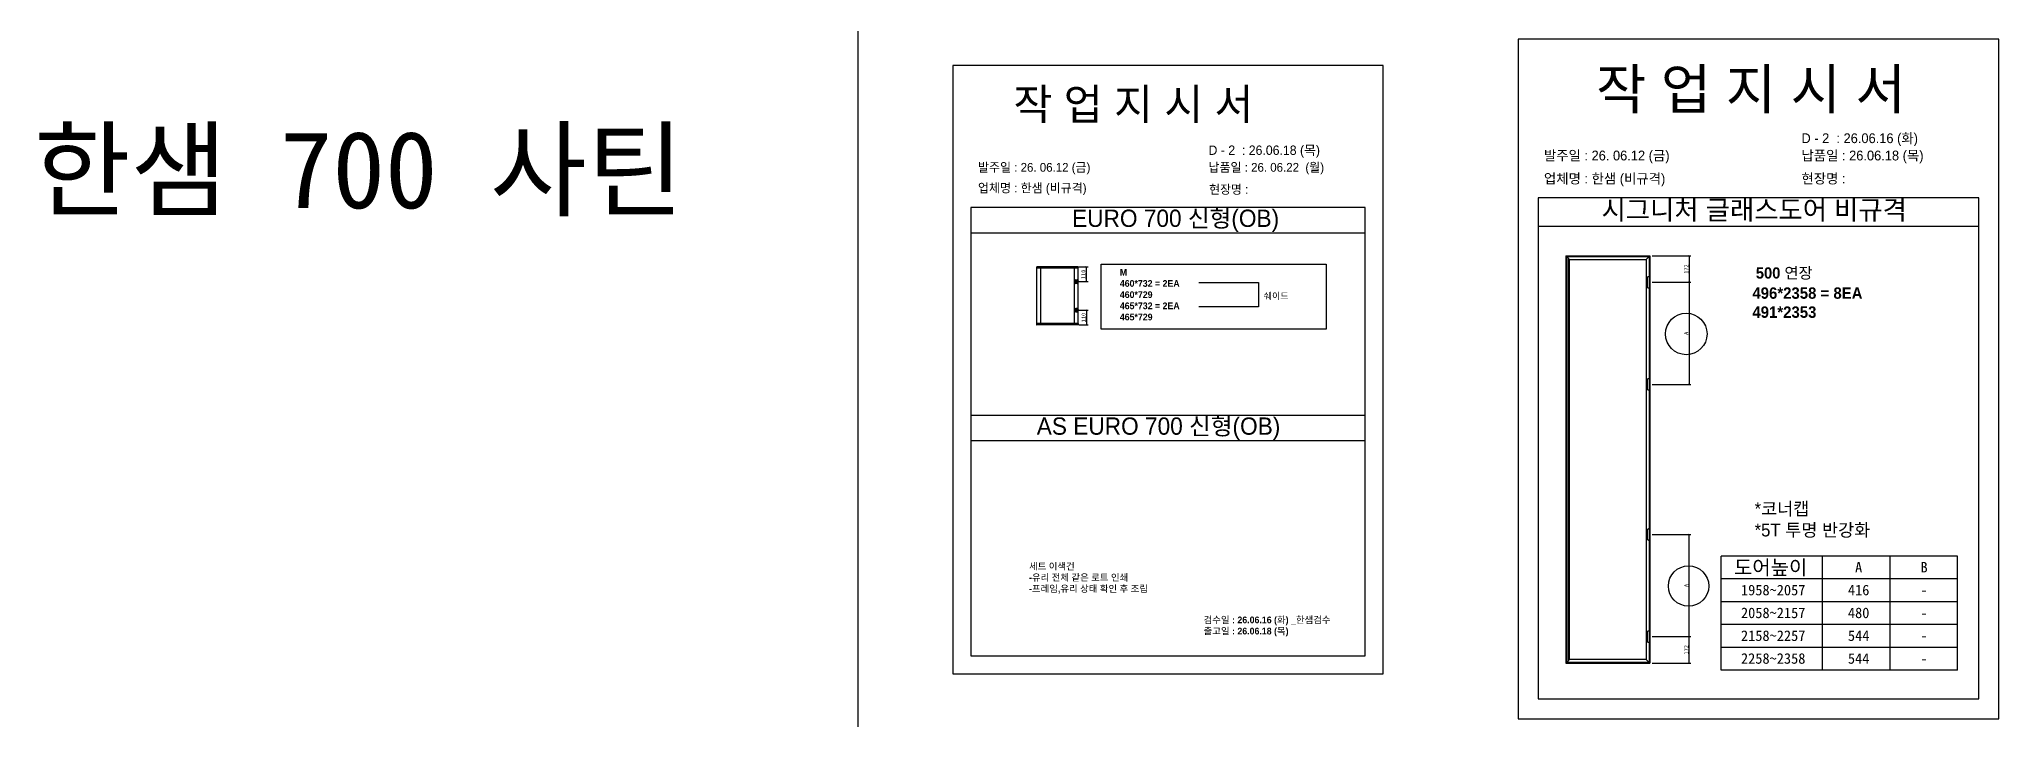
# Model space of a CAD drawing. Header units: millimetres. Extents: x -44117 to 256353, y -2095463 to 65325.
# Drawn here: x 105217 to 117380, y -1014155 to -1009935 of the extents above; entities that cross this region are included whole.
import ezdxf
from ezdxf.enums import TextEntityAlignment as Align

# ---------------------------------------------------------------- set-up
doc = ezdxf.new("R2010")
doc.units = ezdxf.units.MM
doc.header["$LTSCALE"] = 10
doc.layers.add('Layer1', color=7, linetype='Continuous', lineweight=70)
doc.styles.add('MtX_Gulim', font='')
doc.styles.get('MtX_Gulim').set_extended_font_data('Gulim', bold=True)
doc.dimstyles.new('ISO-25', dxfattribs={"dimtxt": 2.5, "dimasz": 2.5, "dimexe": 1, "dimexo": 1, "dimtad": 1, "dimtxsty": 'Standard', "dimblk": 'ARCHTICK', "dimcen": 2.5, "dimadec": 0, "dimazin": 0, "dimtfac": 1, "dimtmove": 0, "dimatfit": 3, "dimfxl": 0, "dimarcsym": 0})

msp = doc.modelspace()

# ---------------------------------------------------------------- texts
at = {"linetype": 'Continuous', "style": 'MtX_Gulim'}
for s, height, p in [('500 연장', 69.753268, (115871.78391, -1011421.08084)), ('도어높이', 90.784463, (115735.94818, -1013260.35769))]:
    msp.add_text(s, height=height, dxfattribs=at).set_placement(p)
for s, height, p in [('A', 65.32167, (116509.97443, -1013246.19653)), ('B', 65.32167, (116916.07734, -1013246.19653)), ('1958~2057', 65.321672, (115979.48502, -1013387.85672)), ('416', 65.321672, (116509.97443, -1013387.85672)), ('-', 65.32167, (116916.07734, -1013387.85672)), ('2058~2157', 65.321672, (115979.48502, -1013529.5169)), ('480', 65.321672, (116509.97443, -1013529.5169)), ('-', 65.32167, (116916.07734, -1013529.5169)), ('2158~2257', 65.321672, (115979.48502, -1013671.17708)), ('544', 65.321672, (116509.97443, -1013671.17708)), ('-', 65.32167, (116916.07734, -1013671.17708)), ('2258~2358', 65.321672, (115979.48502, -1013812.83727)), ('544', 65.321672, (116509.97443, -1013812.83727)), ('-', 65.32167, (116916.07734, -1013812.83727))]:
    msp.add_text(s, height=height).set_placement(p, align=Align.CENTER)
at = {"attachment_point": 1}
for s, width, gutter_width, heights, insert, char_height in [('{\\fGulim|b0|i0|c129|p50;작 업 지 시 서}', 5874.4321472, 22.20239, [-276.81147], (114880.42183, -1010119.66271), 248.6667591), ('{\\fGulim|b0|i0|c129|p50;작 업 지 시 서}', 4553.9528048, 17.21164, [-214.58863], (111263.9403, -1010242.56129), 192.7704086), ('{\\f굴림|b0|i0|c129|p50;한샘} 700 {\\f굴림|b0|i0|c129|p50;사틴}', 5072.1082947, 2395.6482, [-533.35869], (105182.75576, -1010504.83165), 479.1296392), ('{\\f굴림|b0|i0|c129|p50;한샘} 700 {\\f굴림|b0|i0|c129|p50;사틴}', 5072.1082947, 2395.6482, [-533.35869], (105182.75576, -1010504.83165), 479.1296392), ('{\\f굴림|b0|i0|c129|p50;한샘} 700 {\\f굴림|b0|i0|c129|p50;사틴}', 5072.1082947, 2395.6482, [-533.35869], (105182.75576, -1010504.83165), 479.1296392), ('{\\f굴림|b0|i0|c129|p50;한샘} 700 {\\f굴림|b0|i0|c129|p50;사틴}', 5072.1082947, 2395.6482, [-533.35869], (105182.75576, -1010504.83165), 479.1296392), ('{\\f굴림|b0|i0|c129|p50;한샘} 700 {\\f굴림|b0|i0|c129|p50;사틴}', 5072.1082947, 2395.6482, [-533.35869], (105182.75576, -1010504.83165), 479.1296392), ('{\\fGulim|b0|i0|c129|p50;\\C1;D - 2  : 26.06.16 (화)}', 5874.4321472, 22.20239, [62.32696], (116154.91624, -1010519.23644), 60.923356), ('\\pt11;{\\fGulim|b0|i0|c129|p50;발주일 : 26. 06.12 (금)}', 5874.4321472, 22.20239, [61.28591], (114556.38333, -1010626.63494), 60.923356), ('{\\fGulim|b0|i0|c129|p50;납품일 : 26.06.18 (목)}', 5874.4321472, 22.20239, [62.32696], (116154.91624, -1010626.63494), 60.923356), ('\\pt11;{\\fGulim|b0|i0|c129|p50;발주일 : 26. 06.12 (금)}', 5257.1634623, 19.86943, [54.84616], (111043.64264, -1010703.25095), 54.5217024), ('{\\fGulim|b0|i0|c129|p50;납품일 : 26. 06.22  (월)}', 5257.1634623, 19.86943, [55.77782], (112474.20625, -1010703.25095), 54.5217024), ('{\\fGulim|b0|i0|c129|p50;업체명 : 한샘 (비규격)}', 5257.1634623, 19.86943, [57.40323], (111043.64264, -1010831.4583), 54.5217024), ('{\\fGulim|b0|i0|c129|p50;현장명 :  }', 5221.1406308, 19.73328, [60.42093], (112478.01031, -1010840.60184), 54.1481119), ('{\\fGulim|b0|i0|c129|p50;업체명 : 한샘 (비규격)}', 5874.4321472, 22.20239, [64.14322], (114556.38333, -1010769.89573), 60.923356), ('{\\fGulim|b0|i0|c129|p50;현장명 : }', 5874.4321472, 22.20239, [-67.98106], (116154.91624, -1010769.89573), 60.923356), ('{\\fGulim|b0|i0|c129|p50;EURO 700 신형(OB)}', 2538.6306726, 9.59474, [-135.22072], (111627.72838, -1010993.00036), 107.4611207), ('{\\fGulim|b0|i0|c129|p50;시그니처 글래스도어 비규격}', 2836.7034314, 10.72131, [-133.82933], (114914.01931, -1010934.56041), 120.0786444), ('{\\f굴림|b1|i0|c129|p50;M\\P460*732 = 2EA\\P\\C1;460*729\\P\\C256;465*732 = 2EA\\P\\C1;465*729', 12604.7778903, 162.10861, [-321.18458], (111924.07556, -1011361.15947), 41.6850715), ('{\\f굴림|b1|i0|c129|p50;496*2358 = 8EA\\P\\C1;491*2353}', 21443.5858709, 275.78351, [-191.26618], (115850.3409, -1011475.85303), 70.9157606), ('{\\f굴림|b1|i0|c129|p50;쉐이드}', 12072.7918459, 155.2668, [-44.36194], (112817.44562, -1011509.33021), 39.9257485), ('{\\fGulim|b0|i0|c129|p50;\\C1;AS \\C256;EURO 700 신형(OB)}', 2538.6306726, 9.59474, [-135.22072], (111408.49764, -1012283.43772), 107.4611207), ('{\\fGulim|b0|i0|c129|p50;*코너캡\\P*5T 투명 반강화}', 1875.2995193, 7.08769, [-224.47547], (115864.074, -1012810.7), 79.3820819), ('{\\f굴림|b1|i0|c129|p50;세트 이색건\\P-유리 전체 같은 로트 인쇄\\P-프레임,유리 상태 확인 후 조립}', 12604.7778903, 162.10861, [-192.32477], (111360.57696, -1013186.92579), 41.6850715), ('{\\f굴림|b1|i0|c129|p50;검수일 : 26.06.16 (화) _한샘검수\\P출고일 : 26.06.18 (목)}', 12604.7778903, 162.10861, [-126.43369], (112444.46332, -1013519.81127), 41.6850715)]:
    msp.add_mtext_dynamic_manual_height_columns(s, width=width, gutter_width=gutter_width, heights=heights, dxfattribs=dict(at, insert=insert, char_height=char_height))
at = {"color": 1, "insert": (112474.51313, -1010594.86942), "char_height": 58.2865954, "attachment_point": 1}
msp.add_mtext_dynamic_manual_height_columns('{\\fGulim|b0|i0|c129|p50;D - 2  : 26.06.18 (목)}', width=5620.1869425, gutter_width=21.24147, heights=[59.62945], dxfattribs=at)

# ---------------------------------------------------------------- blocks, each defined once
blk = doc.blocks.new('_ArchTick')
at = {"color": 0, "linetype": 'ByBlock', "const_width": 0.15}
blk.add_lwpolyline([(-0.5, -0.5), (0.5, 0.5)], dxfattribs=at)
blk = doc.blocks.new('*D6927')
at = {"color": 0, "lineweight": -2}
for p, q in [((111670, -1011349), (111727, -1011349)), ((111717, -1011440), (111717, -1011349)), ((111670, -1011440), (111727, -1011440))]:
    blk.add_line(p, q, dxfattribs=at)
at = {"layer": 'Defpoints', "color": 0}
for p in [(111655, -1011349), (111717, -1011349), (111655, -1011440)]:
    blk.add_point(p, dxfattribs=at)
at = {"color": 0, "lineweight": -2, "xscale": 10, "yscale": 10, "zscale": 10}
for p, rotation in [((111717, -1011349), 90), ((111717, -1011440), 270)]:
    blk.add_blockref('_ArchTick', p, dxfattribs=dict(at, rotation=rotation))
at = {"color": 0, "insert": (111698, -1011395), "char_height": 25, "attachment_point": 5, "rotation": 90}
blk.add_mtext('110', dxfattribs=at)
blk = doc.blocks.new('*D6928')
at = {"color": 0, "lineweight": -2}
for p, q in [((111670, -1011617), (111728, -1011617)), ((111670, -1011708), (111728, -1011708)), ((111718, -1011617), (111718, -1011708))]:
    blk.add_line(p, q, dxfattribs=at)
at = {"layer": 'Defpoints', "color": 0}
for p in [(111655, -1011617), (111655, -1011708), (111718, -1011708)]:
    blk.add_point(p, dxfattribs=at)
at = {"color": 0, "lineweight": -2, "xscale": 10, "yscale": 10, "zscale": 10}
for p, rotation in [((111718, -1011617), 90), ((111718, -1011708), 270)]:
    blk.add_blockref('_ArchTick', p, dxfattribs=dict(at, rotation=rotation))
at = {"color": 0, "insert": (111699, -1011663), "char_height": 25, "attachment_point": 5, "rotation": 90}
blk.add_mtext('110', dxfattribs=at)
blk = doc.blocks.new('*D6929')
at = {"color": 0, "lineweight": -2}
for p, q in [((115228, -1011444), (115468, -1011444)), ((115458, -1011444), (115458, -1012078)), ((115228, -1012078), (115468, -1012078))]:
    blk.add_line(p, q, dxfattribs=at)
at = {"layer": 'Defpoints', "color": 0}
for p in [(115213, -1011444), (115213, -1012078), (115458, -1012078)]:
    blk.add_point(p, dxfattribs=at)
at = {"color": 0, "lineweight": -2, "xscale": 10, "yscale": 10, "zscale": 10}
for p, rotation in [((115458, -1011444), 90), ((115458, -1012078), 270)]:
    blk.add_blockref('_ArchTick', p, dxfattribs=dict(at, rotation=rotation))
at = {"color": 0, "insert": (115440, -1011761), "char_height": 25, "attachment_point": 5, "rotation": 90}
blk.add_mtext('A', dxfattribs=at)
blk = doc.blocks.new('*D6930')
at = {"color": 0, "lineweight": -2}
for p, q in [((115228, -1011280), (115468, -1011280)), ((115458, -1011280), (115458, -1011444)), ((115228, -1011444), (115468, -1011444))]:
    blk.add_line(p, q, dxfattribs=at)
at = {"layer": 'Defpoints', "color": 0}
for p in [(115213, -1011280), (115213, -1011444), (115458, -1011444)]:
    blk.add_point(p, dxfattribs=at)
at = {"color": 0, "lineweight": -2, "xscale": 10, "yscale": 10, "zscale": 10}
for p, rotation in [((115458, -1011280), 90), ((115458, -1011444), 270)]:
    blk.add_blockref('_ArchTick', p, dxfattribs=dict(at, rotation=rotation))
at = {"color": 0, "insert": (115440, -1011362), "char_height": 25, "attachment_point": 5, "rotation": 90}
blk.add_mtext('172', dxfattribs=at)
blk = doc.blocks.new('*D6931')
at = {"color": 0, "lineweight": -2}
for p, q in [((115228, -1013010), (115468, -1013010)), ((115458, -1013644), (115458, -1013010)), ((115228, -1013644), (115468, -1013644))]:
    blk.add_line(p, q, dxfattribs=at)
at = {"layer": 'Defpoints', "color": 0}
for p in [(115213, -1013010), (115458, -1013010), (115213, -1013644)]:
    blk.add_point(p, dxfattribs=at)
at = {"color": 0, "lineweight": -2, "xscale": 10, "yscale": 10, "zscale": 10}
for p, rotation in [((115458, -1013010), 90), ((115458, -1013644), 270)]:
    blk.add_blockref('_ArchTick', p, dxfattribs=dict(at, rotation=rotation))
at = {"color": 0, "insert": (115440, -1013327), "char_height": 25, "attachment_point": 5, "rotation": 90}
blk.add_mtext('A', dxfattribs=at)
blk = doc.blocks.new('*D6932')
at = {"color": 0, "lineweight": -2}
for p, q in [((115228, -1013644), (115468, -1013644)), ((115458, -1013809), (115458, -1013644)), ((115228, -1013809), (115468, -1013809))]:
    blk.add_line(p, q, dxfattribs=at)
at = {"layer": 'Defpoints', "color": 0}
for p in [(115213, -1013644), (115458, -1013644), (115213, -1013809)]:
    blk.add_point(p, dxfattribs=at)
at = {"color": 0, "lineweight": -2, "xscale": 10, "yscale": 10, "zscale": 10}
for p, rotation in [((115458, -1013644), 90), ((115458, -1013809), 270)]:
    blk.add_blockref('_ArchTick', p, dxfattribs=dict(at, rotation=rotation))
at = {"color": 0, "insert": (115440, -1013726), "char_height": 25, "attachment_point": 5, "rotation": 90}
blk.add_mtext('172', dxfattribs=at)

# ---------------------------------------------------------------- dimensions: what is measured, and where the dimension line sits
for base, p1, p2, text, override, picture, middle in [((111717.23537, -1011349.25263), (111654.8149, -1011440.28733), (111654.8149, -1011349.25263), '110', {"dimscale": 10, "dimasz": 1, "dimexo": 1.5, "dimtxsty": 'Standard'}, '*D6927', (111698.48537, -1011394.76998)), ((115458.4449, -1011444.39043), (115213.0842, -1011280.10258), (115213.0842, -1011444.39043), '172', {"dimscale": 10, "dimasz": 1, "dimexo": 1.5}, '*D6930', (115439.6949, -1011362.24651)), ((115458.4449, -1012078.23859), (115213.0842, -1011444.39043), (115213.0842, -1012078.23859), 'A', {"dimscale": 10, "dimasz": 1, "dimexo": 1.5, "dimtxsty": 'Standard'}, '*D6929', (115439.6949, -1011761.31451)), ((111718.23373, -1011707.7511), (111654.8149, -1011617.28608), (111654.8149, -1011707.7511), '110', {"dimscale": 10, "dimasz": 1, "dimexo": 1.5, "dimtxsty": 'Standard'}, '*D6928', (111699.48373, -1011662.51859)), ((115458.4449, -1013010.36824), (115213.0842, -1013644.2164), (115213.0842, -1013010.36824), 'A', {"dimscale": 10, "dimasz": 1, "dimexo": 1.5, "dimtxsty": 'Standard'}, '*D6931', (115439.6949, -1013327.29232)), ((115458.4449, -1013644.2164), (115213.0842, -1013808.50425), (115213.0842, -1013644.2164), '172', {"dimscale": 10, "dimasz": 1, "dimexo": 1.5}, '*D6932', (115439.6949, -1013726.36033))]:
    dim = msp.add_linear_dim(base=base, p1=p1, p2=p2, angle=90, text=text, dimstyle='ISO-25', override=override)
    dim.commit()
    dim.dimension.update_dxf_attribs({"geometry": picture, "text_midpoint": middle})

# ---------------------------------------------------------------- linework, layer by layer
for p, q in [((113447.68849, -1010980.28922), (110999.77533, -1010980.28922)), ((117255.53288, -1010920.73772), (114520.19853, -1010920.73772)), ((117255.53288, -1011098.35683), (114520.19853, -1011098.35683)), ((113447.68849, -1011139.24462), (110999.77533, -1011139.24462)), ((111407.84751, -1011349.51017), (111407.84751, -1011707.49355)), ((111665.95373, -1011349.97375), (111407.84751, -1011349.97375)), ((111665.95373, -1011356.97889), (111407.84751, -1011356.97889)), ((111665.69619, -1011349.25263), (111408.10505, -1011349.25263)), ((111430.76875, -1011356.46381), (111430.76875, -1011700.02484)), ((111642.77495, -1011700.02484), (111642.77495, -1011356.97889)), ((111664.66602, -1011356.97889), (111664.66602, -1011349.25263)), ((111665.95373, -1011707.49355), (111665.95373, -1011349.51017)), ((114693.42192, -1011280.10258), (114693.42192, -1013808.50425)), ((114693.42192, -1011280.10258), (115213.0842, -1011280.10258)), ((114693.42192, -1011280.10258), (114715.56, -1011302.24066)), ((114693.42192, -1011280.10258), (114703.90838, -1011280.10258)), ((114703.90838, -1011280.10258), (114703.90838, -1013808.50425)), ((115190.94612, -1011302.24066), (115213.0842, -1011280.10258)), ((115213.0842, -1011280.10258), (115213.0842, -1013808.50425)), ((111665.95373, -1011700.02484), (111407.84751, -1011700.02484)), ((111665.95373, -1011707.02998), (111407.84751, -1011707.02998)), ((111665.69619, -1011707.7511), (111408.10505, -1011707.7511)), ((111409.13522, -1011707.7511), (111409.13522, -1011700.02484)), ((111664.66602, -1011700.02484), (111664.66602, -1011707.7511)), ((113447.68849, -1012270.72657), (110999.77533, -1012270.72657)), ((113447.68849, -1012429.68198), (110999.77533, -1012429.68198)), ((115655.67437, -1013852.89518), (115655.67437, -1013144.59427)), ((117124.25162, -1013144.59427), (115655.67437, -1013144.59427)), ((116286.4788, -1013852.89518), (116286.4788, -1013144.59427)), ((116705.36521, -1013852.89518), (116705.36521, -1013144.59427)), ((117124.25162, -1013852.89518), (117124.25162, -1013144.59427)), ((117124.25162, -1013286.25445), (115655.67437, -1013286.25445)), ((117124.25162, -1013427.91463), (115655.67437, -1013427.91463)), ((117124.25162, -1013569.57482), (115655.67437, -1013569.57482)), ((114715.56, -1013786.36617), (114693.42192, -1013808.50425)), ((115190.94612, -1013786.36617), (115213.0842, -1013808.50425)), ((117124.25162, -1013711.235), (115655.67437, -1013711.235)), ((114693.42192, -1013808.50425), (115213.0842, -1013808.50425)), ((117124.25162, -1013852.89518), (115655.67437, -1013852.89518))]:
    msp.add_line(p, q)
at = {"linetype": 'Continuous'}
for p, q in [((114715.56, -1013786.36617), (114715.56, -1011302.24066)), ((114715.56, -1011302.24066), (115190.94612, -1011302.24066)), ((115190.94612, -1011302.24066), (115190.94612, -1013786.36617)), ((115190.94612, -1013786.36617), (114715.56, -1013786.36617))]:
    msp.add_line(p, q, dxfattribs=at)
at = {"color": 1}
for p in [(110300.49669, 21924.9366), (110300.49669, 14161.07811), (110300.49669, 18584.38997), (110300.49669, 10820.53148), (110300.49669, 18627.87121), (110300.49669, 10864.01272), (110300.49669, 15287.32457), (110300.49669, 7523.46608), (110300.49669, 3746.75115), (110300.49669, 21924.9366), (110300.49669, 14161.07811), (110300.49669, 18584.38997), (110300.49669, 10820.53148), (110300.49669, 18627.87121), (110300.49669, 10864.01272), (110300.49669, 15287.32457), (110300.49669, 7523.46608), (110300.49669, 3746.75115), (110300.49669, 21924.9366), (110300.49669, 14161.07811), (110300.49669, 18584.38997), (110300.49669, 10820.53148), (110300.49669, 18627.87121), (110300.49669, 10864.01272), (110300.49669, 15287.32457), (110300.49669, 7523.46608), (110300.49669, 3746.75115), (110300.49669, 21924.9366), (110300.49669, 14161.07811), (110300.49669, 18584.38997), (110300.49669, 10820.53148), (110300.49669, 18627.87121), (110300.49669, 10864.01272), (110300.49669, 15287.32457), (110300.49669, 7523.46608), (110300.49669, 3746.75115), (110300.49669, 21924.9366), (110300.49669, 14161.07811), (110300.49669, 18584.38997), (110300.49669, 10820.53148), (110300.49669, 18627.87121), (110300.49669, 10864.01272), (110300.49669, 15287.32457), (110300.49669, 7523.46608), (110300.49669, 3746.75115), (110300.49669, 21924.9366), (110300.49669, 14161.07811), (110300.49669, 18584.38997), (110300.49669, 10820.53148), (110300.49669, 18627.87121), (110300.49669, 10864.01272), (110300.49669, 15287.32457), (110300.49669, 7523.46608), (110300.49669, 3746.75115), (110300.49669, 21924.9366), (110300.49669, 14161.07811), (110300.49669, 18584.38997), (110300.49669, 10820.53148), (110300.49669, 18627.87121), (110300.49669, 10864.01272), (110300.49669, 15287.32457), (110300.49669, 7523.46608), (110300.49669, 3746.75115), (110300.49669, 21924.9366), (110300.49669, 14161.07811), (110300.49669, 18584.38997), (110300.49669, 10820.53148), (110300.49669, 18627.87121), (110300.49669, 10864.01272), (110300.49669, 15287.32457), (110300.49669, 7523.46608), (110300.49669, 3746.75115), (110300.49669, 21924.9366), (110300.49669, 14161.07811), (110300.49669, 18584.38997), (110300.49669, 10820.53148), (110300.49669, 18627.87121), (110300.49669, 10864.01272), (110300.49669, 15287.32457), (110300.49669, 7523.46608), (110300.49669, 3746.75115), (110300.49669, 21924.9366), (110300.49669, 14161.07811), (110300.49669, 18584.38997), (110300.49669, 10820.53148), (110300.49669, 18627.87121), (110300.49669, 10864.01272), (110300.49669, 15287.32457), (110300.49669, 7523.46608), (110300.49669, 3746.75115), (110300.49669, 12702.87182), (110300.49669, 4939.01333), (110300.49669, 9362.32519), (110300.49669, 1598.4667), (110300.49669, 9405.80642), (110300.49669, 1641.94794), (110300.49669, 6065.25979), (110300.49669, -1698.5987), (110300.49669, -5475.31363), (110300.49669, 12702.87182), (110300.49669, 4939.01333), (110300.49669, 9362.32519), (110300.49669, 1598.4667), (110300.49669, 9405.80642), (110300.49669, 1641.94794), (110300.49669, 6065.25979), (110300.49669, -1698.5987), (110300.49669, -5475.31363), (110300.49669, 12702.87182), (110300.49669, 4939.01333), (110300.49669, 9362.32519), (110300.49669, 1598.4667), (110300.49669, 9405.80642), (110300.49669, 1641.94794), (110300.49669, 6065.25979), (110300.49669, -1698.5987), (110300.49669, -5475.31363), (110300.49669, 12702.87182), (110300.49669, 4939.01333), (110300.49669, 9362.32519), (110300.49669, 1598.4667), (110300.49669, 9405.80642), (110300.49669, 1641.94794), (110300.49669, 6065.25979), (110300.49669, -1698.5987), (110300.49669, -5475.31363), (110300.49669, 12702.87182), (110300.49669, 4939.01333), (110300.49669, 9362.32519), (110300.49669, 1598.4667), (110300.49669, 9405.80642), (110300.49669, 1641.94794), (110300.49669, 6065.25979), (110300.49669, -1698.5987), (110300.49669, -5475.31363)]:
    msp.add_xline(p, (0, 1), dxfattribs=at)
for points in [[(114395.86515, -1014154.88032), (117379.86626, -1014154.88032), (117379.86626, -1009934.65018), (114395.86515, -1009934.65018)], [(110888.50655, -1013874.59728), (113558.95727, -1013874.59728), (113558.95727, -1010097.81696), (110888.50655, -1010097.81696)], [(111809.12459, -1011331.3876), (113205.07658, -1011331.3876), (113205.07658, -1011734.85633), (111809.12459, -1011734.85633)], [(114696.91741, -1011283.59807), (115209.58872, -1011283.59807), (115209.58872, -1013805.00877), (114696.91741, -1013805.00877)]]:
    msp.add_lwpolyline(points, close=True)
for points in [[(110999.77533, -1010980.28922), (110999.77533, -1013763.3285), (113447.68849, -1013763.3285), (113447.68849, -1010980.28922)], [(114520.19853, -1010920.73772), (114520.19853, -1014030.54694), (117255.53288, -1014030.54694), (117255.53288, -1010920.73772)], [(112414.141, -1011444.69864), (112784.40233, -1011444.69864), (112784.40233, -1011596.82151), (112414.141, -1011596.82151)]]:
    msp.add_lwpolyline(points)
at = {"linetype": 'Continuous'}
for points in [[(115204.90944, -1011478.72445), (115204.90944, -1011478.72445, 0.4142135624), (115213.0842, -1011470.54968), (115213.0842, -1011418.23118, 0.4142135624), (115204.90944, -1011410.05641), (115204.90944, -1011410.05641, 0.4142135624), (115196.73467, -1011418.23118), (115196.73467, -1011470.54968, 0.4142135624)], [(115204.90944, -1012112.57261), (115204.90944, -1012112.57261, 0.4142135624), (115213.0842, -1012104.39785), (115213.0842, -1012052.07934, 0.4142135624), (115204.90944, -1012043.90457), (115204.90944, -1012043.90457, 0.4142135624), (115196.73467, -1012052.07934), (115196.73467, -1012104.39785, 0.4142135624)], [(115204.90944, -1013044.70226), (115204.90944, -1013044.70226, 0.4142135624), (115213.0842, -1013036.52749), (115213.0842, -1012984.20899, 0.4142135624), (115204.90944, -1012976.03422), (115204.90944, -1012976.03422, 0.4142135624), (115196.73467, -1012984.20899), (115196.73467, -1013036.52749, 0.4142135624)], [(115204.90944, -1013678.55042), (115204.90944, -1013678.55042, 0.4142135624), (115213.0842, -1013670.37566), (115213.0842, -1013618.05715, 0.4142135624), (115204.90944, -1013609.88238), (115204.90944, -1013609.88238, 0.4142135624), (115196.73467, -1013618.05715), (115196.73467, -1013670.37566, 0.4142135624)]]:
    msp.add_lwpolyline(points, format="xyb", close=True, dxfattribs=at)
at = {"color": 1}
for centre, radius in [((115439.80867, -1011765.12544), 128.94825), ((115454.13625, -1013330.41388), 125.36635)]:
    msp.add_circle(centre, radius, dxfattribs=at)
for centre, start, end in [((111665.69619, -1011349.51017), 0, 90), ((111408.10505, -1011707.49356), 180, 270), ((111665.69619, -1011707.49356), 270, 0)]:
    msp.add_arc(centre, 0.25754, start, end)
at = {"layer": 'Layer1'}
for p, q in [((111654.8149, -1011430.79533), (111654.8149, -1011449.77933)), ((111654.8149, -1011626.77809), (111654.8149, -1011607.79408))]:
    msp.add_line(p, q, dxfattribs=at)
for points in [[(111664.3069, -1011440.28733), (111645.32289, -1011440.28733)], [(111664.3069, -1011617.28608), (111645.32289, -1011617.28608)]]:
    msp.add_lwpolyline(points, close=True, dxfattribs=at)
for centre in [(111654.8149, -1011440.28733), (111654.8149, -1011617.28608)]:
    msp.add_circle(centre, 6.328, dxfattribs=at)

msp.set_redraw_order([(e.dxf.handle, doc.entitydb.next_handle()) for e in msp.query("TEXT MTEXT ATTDEF DIMENSION ARC_DIMENSION")])  # texts and dimensions are drawn at this point

doc.saveas('drawing.dxf')
